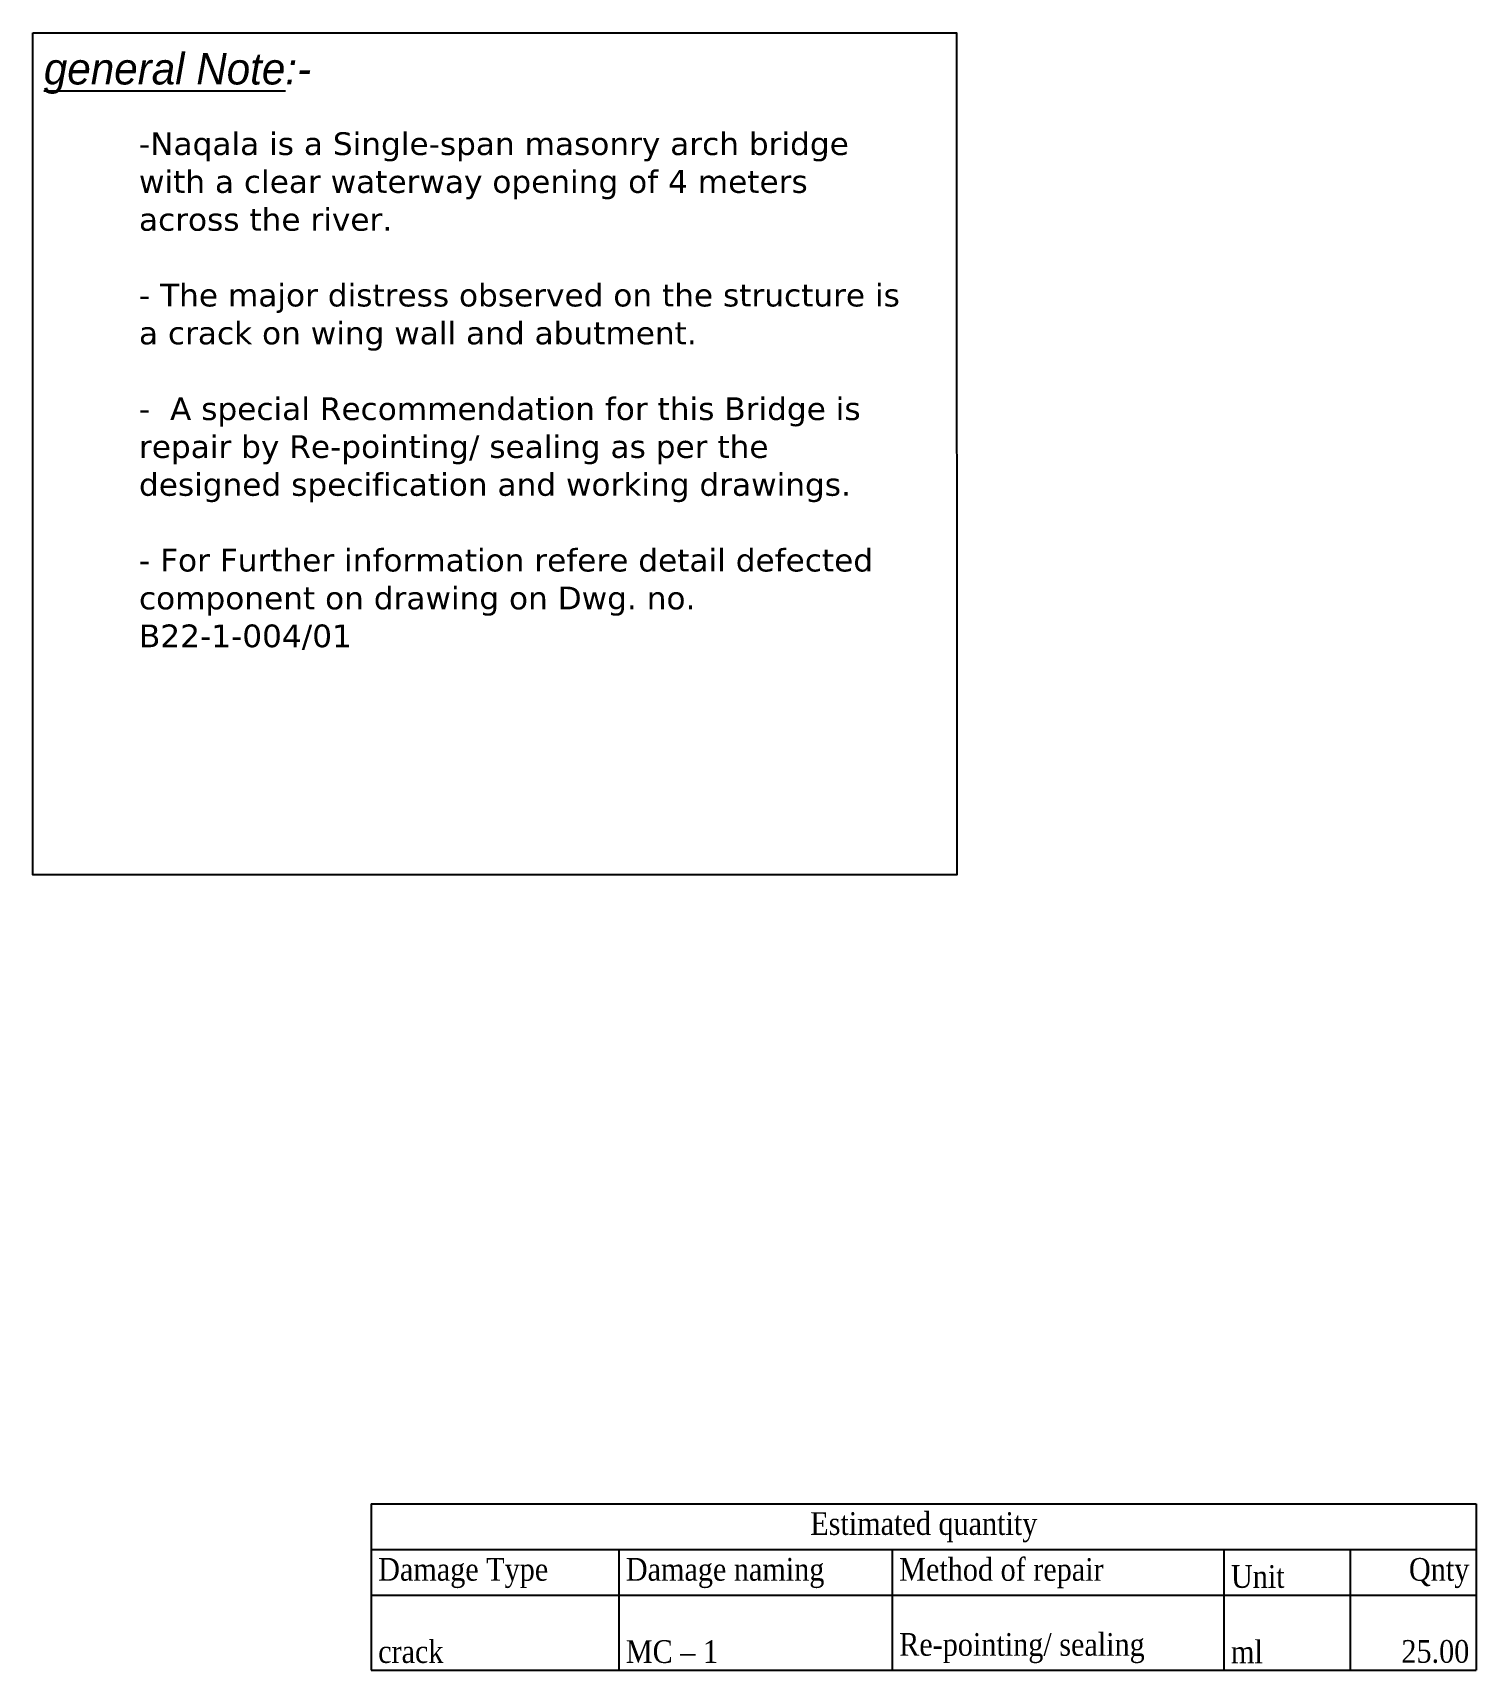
# Model space of a CAD drawing. Header units: inches. Extents: x 56 to 253, y -21 to 141.
# Drawn here: x 164.51 to 175.95, y 72.34 to 85.32 of the extents above; entities that cross this region are included whole.
import ezdxf

# ---------------------------------------------------------------- set-up
doc = ezdxf.new("R2010")
doc.units = ezdxf.units.IN
doc.header["$MEASUREMENT"] = 0
for name, color, linetype in [('Hatch', 8, 'Continuous'), ('TEXT2', 7, 'Continuous'), ('TEXTS', 7, 'Continuous')]:
    doc.layers.add(name, color=color, linetype=linetype)
doc.styles.add('BETTY', font='verdana.TTF', dxfattribs={"height": 0.18})
doc.styles.add('ROMANT', font='romant.shx')
doc.styles.get("Standard").update_dxf_attribs({"font": 'GARA.TTF'})

msp = doc.modelspace()

# ---------------------------------------------------------------- texts
at = {"char_height": 0.18}
for s, insert, width, attachment_point in [('Estimated quantity', (171.575, 73.352), 8.64815, 8), ('Damage Type', (167.25, 72.989), 1.85185, 7), ('Damage naming', (169.213, 72.989), 2.05556, 7), ('Method of repair', (171.38, 72.989), 2.51852, 7), ('Qnty', (175.899, 72.989), 0.88889, 9), ('Unit', (174.01, 72.989), 0.88889, 7), ('crack', (167.25, 72.394), 1.85185, 7), ('MC – 1', (169.213, 72.394), 2.05556, 7), ('Re-pointing/ sealing', (171.38, 72.394), 2.51852, 7), ('ml', (174.01, 72.394), 0.88889, 7), ('25.00', (175.899, 72.394), 0.88889, 9)]:
    msp.add_mtext(s, dxfattribs=dict(at, insert=insert, width=width, attachment_point=attachment_point))
at = {"layer": 'TEXT2', "insert": (165.354, 84.527), "char_height": 0.18, "width": 6.06611, "attachment_point": 1, "style": 'BETTY'}
msp.add_mtext('-Naqala is a Single-span masonry arch bridge with a clear waterway opening of 4 meters across the river. \\P\\P- The major distress observed on the structure is a crack on wing wall and abutment.\\P\\P-  A special Recommendation for this Bridge is repair by Re-pointing/ sealing as per the designed specification and working drawings.\\P\\P- For Further information refere detail defected component on drawing on Dwg. no. B22-1-004/01', dxfattribs=at)
at = {"layer": 'TEXTS', "insert": (164.6, 85.156), "char_height": 0.25, "width": 7.90321, "attachment_point": 1, "style": 'ROMANT'}
msp.add_mtext('{\\fAlgerian|b0|i1|c0|p82;\\Lgeneral Note\\l:-}', dxfattribs=at)

# ---------------------------------------------------------------- linework, layer by layer
for p, q in [((167.195, 73.658), (169.158, 73.658)), ((167.195, 73.658), (167.195, 73.296)), ((169.158, 73.658), (171.325, 73.658)), ((171.325, 73.658), (173.954, 73.658)), ((173.954, 73.658), (174.954, 73.658)), ((174.954, 73.658), (175.954, 73.658)), ((175.954, 73.658), (175.954, 73.296)), ((167.195, 73.296), (169.158, 73.296)), ((167.195, 73.296), (167.195, 72.934)), ((169.158, 73.296), (171.325, 73.296)), ((169.158, 73.296), (169.158, 72.934)), ((171.325, 73.296), (173.954, 73.296)), ((171.325, 73.296), (171.325, 72.934)), ((173.954, 73.296), (174.954, 73.296)), ((173.954, 73.296), (173.954, 72.934)), ((174.954, 73.296), (175.954, 73.296)), ((174.954, 73.296), (174.954, 72.934)), ((175.954, 73.296), (175.954, 72.934)), ((167.195, 72.934), (169.158, 72.934)), ((167.195, 72.934), (167.195, 72.339)), ((169.158, 72.934), (171.325, 72.934)), ((169.158, 72.934), (169.158, 72.339)), ((171.325, 72.934), (173.954, 72.934)), ((171.325, 72.934), (171.325, 72.339)), ((173.954, 72.934), (174.954, 72.934)), ((173.954, 72.934), (173.954, 72.339)), ((174.954, 72.934), (175.954, 72.934)), ((174.954, 72.934), (174.954, 72.339)), ((175.954, 72.934), (175.954, 72.339)), ((167.195, 72.339), (169.158, 72.339)), ((169.158, 72.339), (171.325, 72.339)), ((171.325, 72.339), (173.954, 72.339)), ((173.954, 72.339), (174.954, 72.339)), ((174.954, 72.339), (175.954, 72.339))]:
    msp.add_line(p, q)
at = {"layer": 'Hatch', "color": 1}
msp.add_lwpolyline([(164.512, 85.316), (171.835, 85.316), (171.838, 78.643), (164.512, 78.643)], close=True, dxfattribs=at)

msp.set_redraw_order([(e.dxf.handle, doc.entitydb.next_handle()) for e in msp.query("TEXT MTEXT ATTDEF DIMENSION ARC_DIMENSION")])  # texts and dimensions are drawn at this point

doc.saveas('drawing.dxf')
